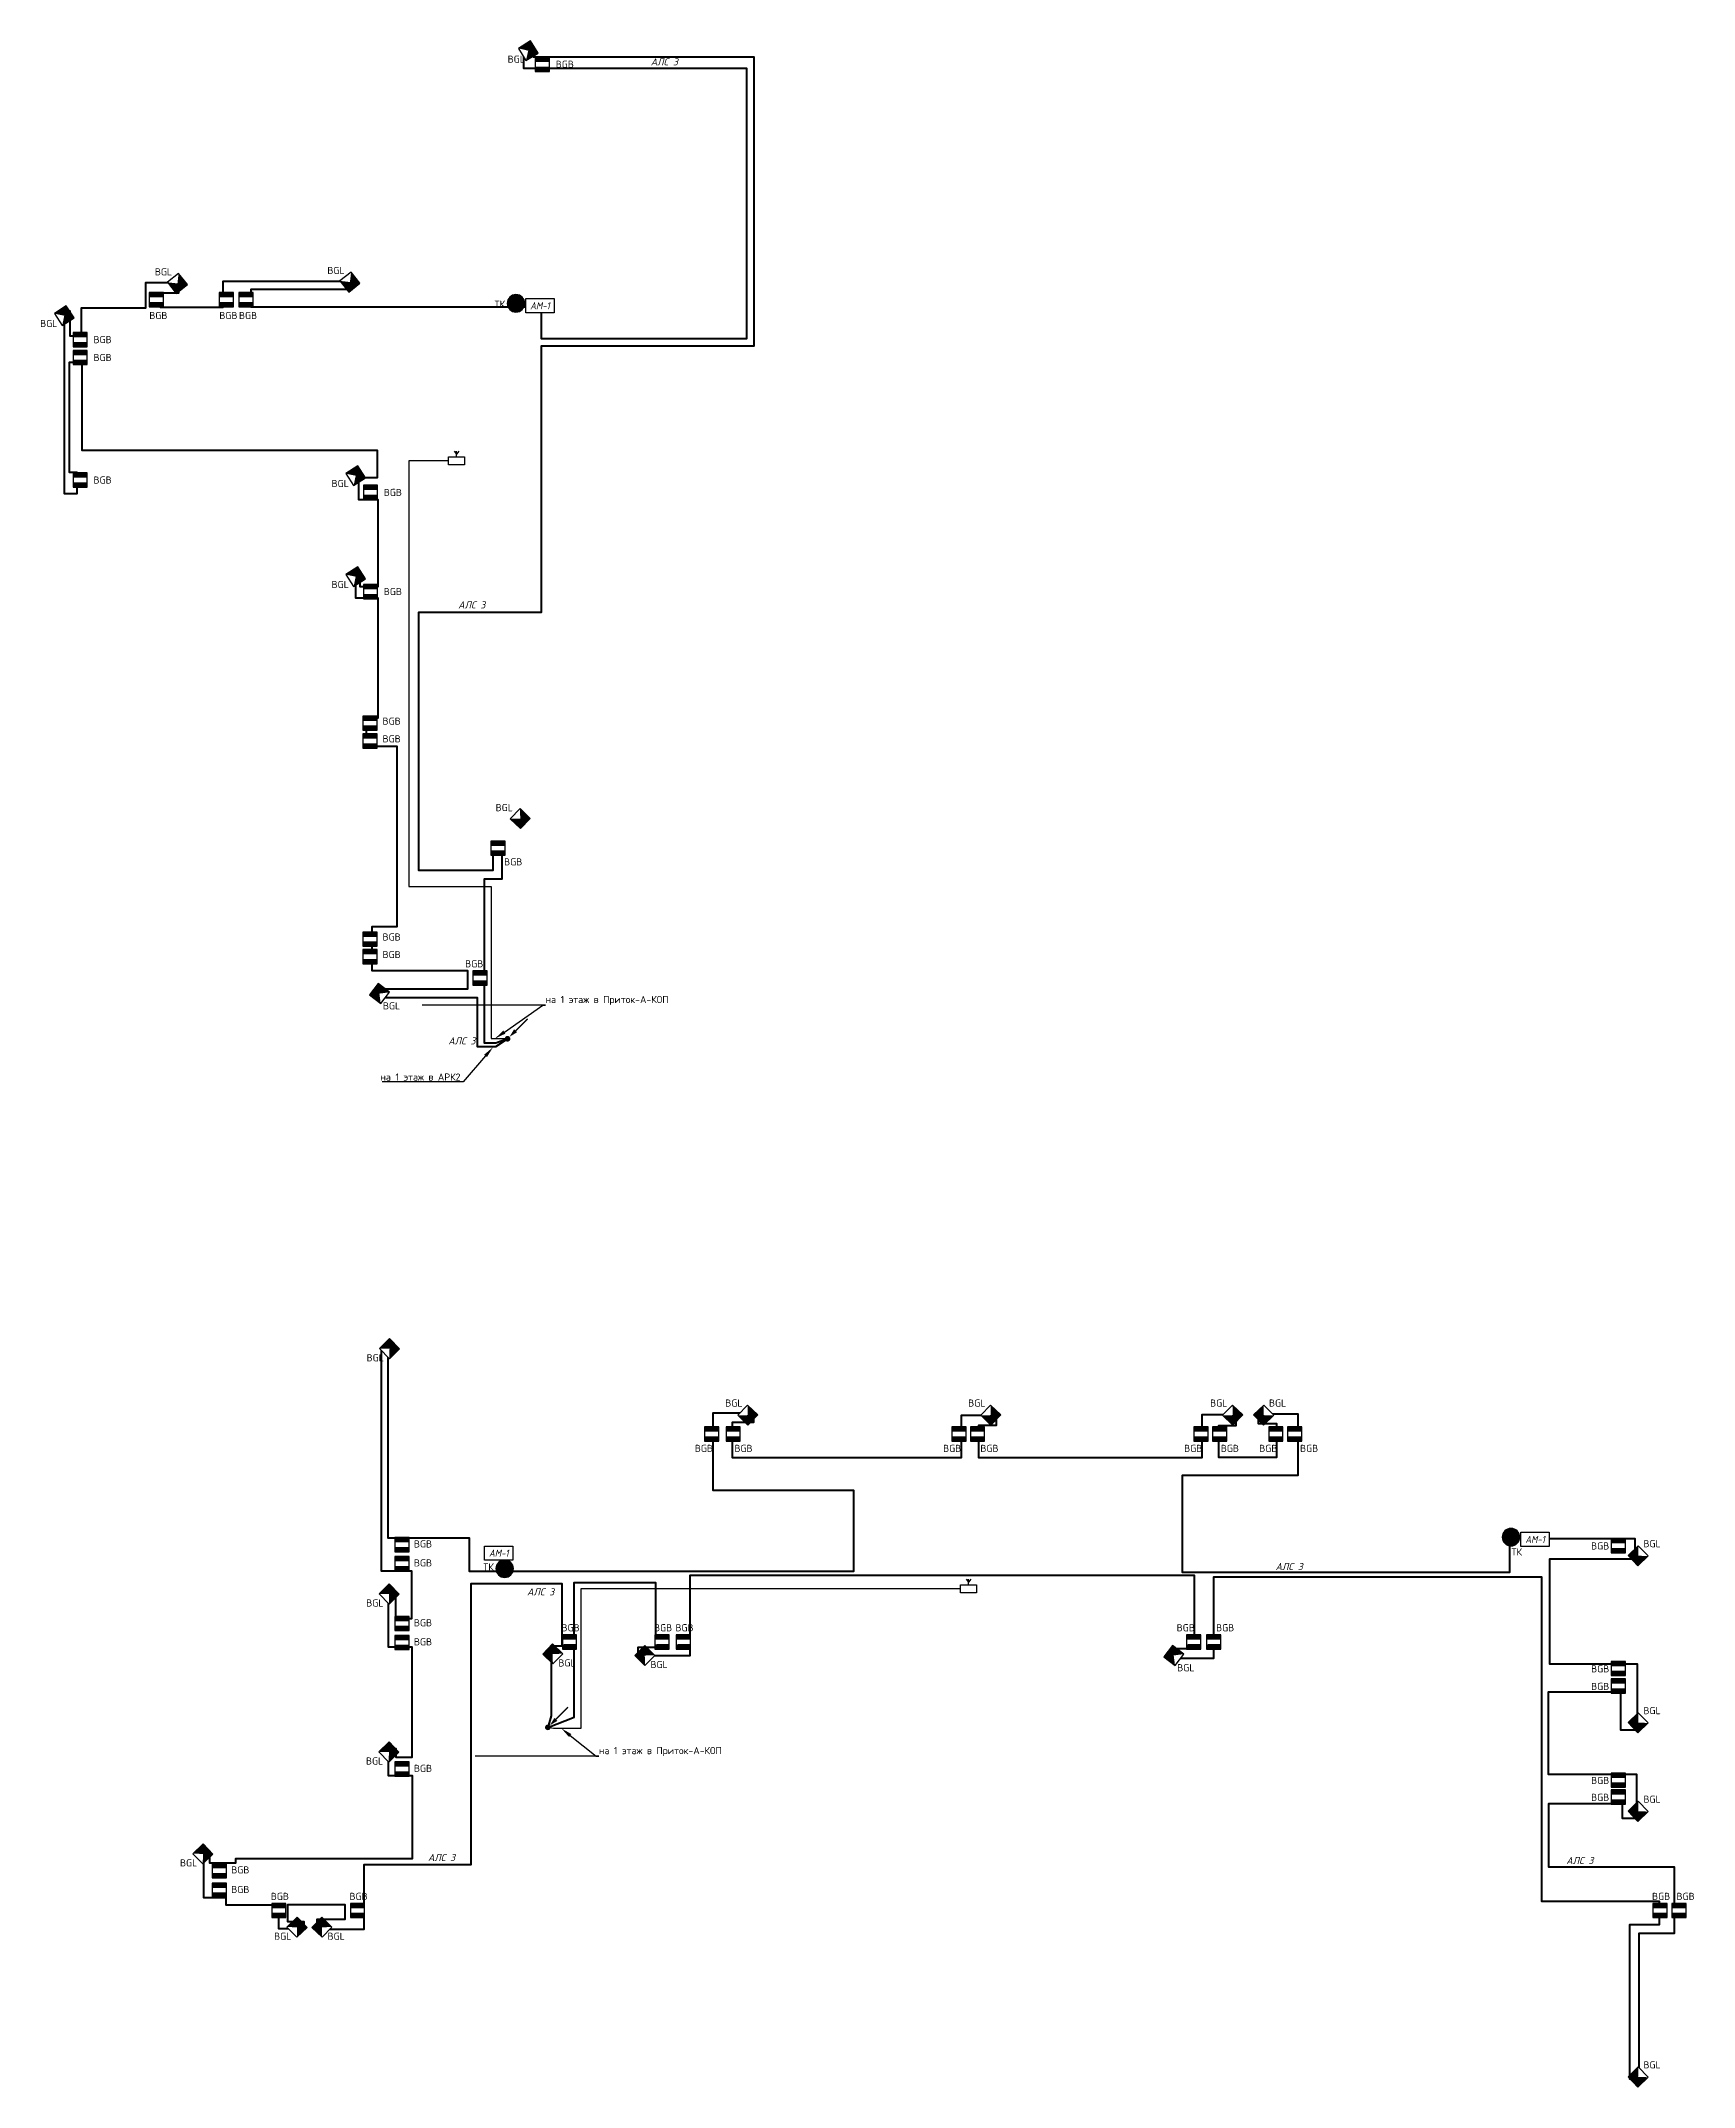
# Model space of a CAD drawing. Header units: millimetres. Extents: x 11019 to 672023, y -45952 to 891139.
# Drawn here: x 320959 to 379086, y 368090 to 440058 of the extents above; entities that cross this region are included whole.
import ezdxf
from ezdxf import colors
from ezdxf.entities.mleader import LeaderData, LeaderLine
from ezdxf.enums import TextEntityAlignment as Align
from ezdxf.math import Vec2, Vec3

# ---------------------------------------------------------------- set-up
doc = ezdxf.new("R2010")
doc.units = ezdxf.units.MM
for name, color, linetype in [('!!ВОК', 30, 'Continuous'), ('003_ОС', 170, 'Continuous'), ('ODG - ПС', 1, 'Continuous'), ('ODG - Текст', 7, 'Continuous'), ('RC-Позиционные_обозначения', 7, 'Continuous')]:
    doc.layers.add(name, color=color, linetype=linetype)
doc.layers.add('ODG - СОТС', color=7, linetype='Continuous', true_color=0xff5800)
for name, color, linetype, lineweight in [('RC-Извещатели_охранные', 5, 'Continuous', 30), ('RC-Прочее_оборудование', 1, 'Continuous', 30), ('АП_АСУ_ОсновнаяТолстая', 7, 'Continuous', 30), ('Кабельные стояки', 7, 'Continuous', 25), ('текст', 7, 'Continuous', 13)]:
    doc.layers.add(name, color=color, linetype=linetype, lineweight=lineweight)
doc.styles.add('DEN', font='isocpeur.ttf', dxfattribs={"height": 300})
doc.styles.add('ISOCPEUR', font='isocpeui.ttf', dxfattribs={"height": 250})
doc.styles.add('KOSTY_STYLE', font='isocpeur.ttf')
doc.styles.add('OlympDesign', font='isocpeur.ttf', dxfattribs={"width": 0.8, "oblique": 10, "height": 250})
doc.styles.add('RubezhCAD', font='isocpeur.ttf', dxfattribs={"width": 0.8})
doc.styles.get("Standard").update_dxf_attribs({"font": 'arial.ttf'})
doc.linetypes.add('ограждение1', pattern='A,0.25,-0.1,[133,ltypeshp.shx,S=0.1,R=0,X=-0.1,Y=0],-0.1,1', length=1.45)

msp = doc.modelspace()

# ---------------------------------------------------------------- texts
at = {"color": 7, "lineweight": 30, "ltscale": 100, "char_height": 250, "width": 1074.44, "attachment_point": 1, "style": 'ISOCPEUR'}
for insert in [(342400, 439447), (335629, 420346), (335282, 405013), (364370, 386522), (338051, 385634), (334567, 376290), (374592, 376185)]:
    msp.add_mtext('{\\C256;АЛС 3}', dxfattribs=dict(at, insert=insert))
at = {"layer": 'текст', "color": 7, "char_height": 250, "width": 511.65, "attachment_point": 5, "style": 'DEN'}
for insert in [(337093, 430798), (336695, 386384), (372851, 386911)]:
    msp.add_mtext('ТК', dxfattribs=dict(at, insert=insert))

# ---------------------------------------------------------------- blocks, each defined once
blk = doc.blocks.new('RC-UGO-IOM-02')
at = {"layer": 'RC-Извещатели_охранные'}
blk.add_point((0, 0), dxfattribs=at)
blk.add_wipeout([(2.5, -2.5), (2.5, 2.5), (-2.5, 2.5), (-2.5, -2.5)]).dxf.layer = 'RC-Извещатели_охранные'
blk.add_wipeout([(-2.5, -2.5), (-2.5, 2.5), (2.5, 2.5), (2.5, -2.5)]).dxf.layer = 'RC-Извещатели_охранные'
h = blk.add_hatch(color=256, dxfattribs=at)
h.dxf.hatch_style = 1
h.paths.add_polyline_path([(2.5, 0.8), (2.5, 2.51), (-2.5, 2.5), (-2.5, 0.8)])
h = blk.add_hatch(color=256, dxfattribs=at)
h.dxf.hatch_style = 1
h.paths.add_polyline_path([(2.5, -2.5), (2.5, -0.79), (-2.5, -0.8), (-2.5, -2.5)])
blk.add_lwpolyline([(-2.5, -2.5), (2.5, -2.5), (2.5, 2.5), (-2.5, 2.5)], close=True, dxfattribs=at)
blk.add_attdef('PSTN', text='', height=2.5, dxfattribs=at).set_placement((0.98, 2.6), align=Align.BOTTOM_LEFT)
blk = doc.blocks.new('RC-UGO-IOPO-02')
blk.add_wipeout([(2.5, -2.5), (2.5, 2.5), (-2.5, 2.5), (-2.5, -2.5)])
blk.add_wipeout([(-2.5, -2.5), (-2.5, 2.5), (2.5, 2.5), (2.5, -2.5)])
h = blk.add_hatch(color=256)
h.dxf.hatch_style = 1
h.paths.add_polyline_path([(2.5, -2.5), (0, 0), (2.5, 2.5), (-2.5, 2.5), (-2.5, -2.5)])
blk.add_lwpolyline([(-2.5, -2.5), (2.5, -2.5), (2.5, 2.5), (-2.5, 2.5)], close=True)
blk.add_attdef('PSTN', text='', height=2.5).set_placement((0.98, 2.6), align=Align.BOTTOM_LEFT)
blk = doc.blocks.new('A$C965ac34c')
at = {"layer": '003_ОС', "color": 3, "lineweight": 30, "ltscale": 100}
blk.add_lwpolyline([(0, 284), (560, 284), (560, 0), (0, 0)], close=True, dxfattribs=at)
for points in [[(197, 489), (280, 376)], [(280, 284), (280, 489)], [(363, 489), (280, 376)]]:
    blk.add_lwpolyline(points, dxfattribs=at)
blk = doc.blocks.new('*U350')
blk.add_hatch(color=256).paths.add_polyline_path([(-0.71, -0.71, 1), (0.71, 0.71, 1)])
at = {"const_width": 0.5}
blk.add_lwpolyline([(2.83, 2.83), (7.07, 7.07)], dxfattribs=at)
blk.add_lwpolyline([(0.71, 0.71, 0, 1.5, 0), (2.83, 2.83, 2, 2, 0)], format="xyseb")
blk = doc.blocks.new('RC-UGO-AM-01')
blk.add_wipeout([(-4.99, 2.5), (4.99, 2.5), (4.99, -2.5), (-4.99, -2.49)])
blk.add_point((0, 0))
blk.add_wipeout([(4.99, 2.5), (4.99, -2.5), (-4.99, -2.5), (-4.99, 2.5)])
blk.add_wipeout([(-4.99, -2.5), (-4.99, 2.5), (4.99, 2.5), (4.99, -2.5)])
blk.add_lwpolyline([(-4.99, 2.5), (4.99, 2.5), (4.99, -2.5), (-4.99, -2.5), (-4.99, 2.5)], close=True)
blk.add_lwpolyline([(-4.99, 2.5), (-4.99, 2.5)])
blk.add_lwpolyline([(-4.99, 2.5), (-4.99, 2.5)])
at = {"ltscale": 100, "style": 'ISOCPEUR', "width": 0.9}
blk.add_text('АМ-1', height=2.5, dxfattribs=at).set_placement((0, 0), align=Align.MIDDLE)
blk.add_attdef('PSTN', text='', height=2.5).set_placement((2.32, 2.4), align=Align.BOTTOM_LEFT)
blk = doc.blocks.new('*U36')
at = {"layer": 'ODG - ПС'}
h = blk.add_hatch(color=20, dxfattribs=at)
h.dxf.hatch_style = 1
h.set_gradient(color1=(255, 88, 0), color2=(255, 96, 10), one_color=1, tint=0.52, name='CYLINDER')
h.paths.add_polyline_path([(75, 0, 1), (-75, 0, 1)])
at = {"layer": 'ODG - СОТС', "lineweight": 30}
h = blk.add_hatch(color=7, dxfattribs=at)
h.dxf.hatch_style = 1
h.set_gradient(color1=(255, 255, 255), one_color=1, tint=1, name='INVCYLINDER')
h.paths.add_polyline_path([(-150, 0, 1), (150, 0, 1)])
h.paths.add_polyline_path([(75, 0, -1), (-75, 0, -1)], flags=16)
for radius in [150, 75]:
    blk.add_circle((0, 0), radius, dxfattribs=at)
at = {"layer": 'ODG - Текст', "style": 'OlympDesign', "oblique": 15, "width": 0.8}
blk.add_attdef('НОМЕР', text='', height=250, dxfattribs=at).set_placement((0, 325), align=Align.MIDDLE_CENTER)

# ---------------------------------------------------------------- linework, layer by layer
at = {"layer": '!!ВОК', "color": 6, "linetype": 'ограждение1', "lineweight": 50, "ltscale": 500}
msp.add_lwpolyline([(337365, 404960), (336949, 404801), (336550, 404801), (336550, 410587), (337177, 410587), (337177, 411619), (336850, 411619), (336850, 410874), (334246, 410874), (334246, 419965), (338563, 419965), (338563, 429329), (346042, 429329), (346042, 439481), (338278, 439481), (338278, 439707), (337930, 439707), (337930, 439098), (345773, 439098), (345773, 429578), (338563, 429578), (338563, 430691), (328346, 430691), (328346, 431323), (331892, 431323), (331892, 431593), (327360, 431593), (327360, 430683), (325166, 430683), (325166, 431201), (325805, 431201), (325805, 431549), (324640, 431549), (324640, 430656), (322370, 430656), (322370, 429678), (321987, 429678), (321987, 430550), (321774, 430550), (321774, 428685), (321774, 424139), (322228, 424139), (322228, 424876), (321968, 424876), (321968, 428759), (322396, 428759), (322396, 425668), (332783, 425668), (332783, 424695), (332119, 424695), (332119, 423931), (332800, 423931), (332800, 420857), (332179, 420857), (332179, 421370), (332014, 421370), (332014, 420465), (332809, 420465), (332809, 416235), (332392, 416235), (332392, 415254), (333477, 415254), (333477, 408893), (332590, 408893), (332590, 407359), (335960, 407359), (335960, 406708), (332753, 406708), (332753, 406417), (336296, 406417), (336296, 404685), (336953, 404685)], close=True, dxfattribs=at)
msp.add_lwpolyline([(338783, 380742), (339711, 381103), (339711, 385835), (342573, 385835), (342573, 383553), (341943, 383553), (341943, 383264), (343792, 383264), (343792, 386094), (361509, 386094), (361509, 383509), (360676, 383509), (360676, 383171), (362205, 383171), (362205, 386040), (373723, 386040), (373723, 374633), (377861, 374633), (377861, 373798), (376812, 373798), (376812, 368377), (377155, 368377), (377155, 373499), (378400, 373499), (378400, 375823), (373977, 375823), (373977, 378067), (376558, 378067), (376558, 377549), (377075, 377549), (377075, 379081), (373963, 379081), (373963, 381994), (376502, 381994), (376502, 380651), (377091, 380651), (377091, 382968), (374012, 382968), (374012, 386669), (377012, 386669), (377012, 387371), (372592, 387371), (372592, 386186), (361098, 386186), (361098, 389608), (365165, 389608), (365165, 391758), (363755, 391758), (363755, 391426), (364409, 391426), (364409, 390228), (362373, 390228), (362373, 391363), (362981, 391363), (362981, 391733), (361774, 391733), (361774, 390222), (353932, 390222), (353932, 391367), (354561, 391367), (354561, 391707), (353318, 391707), (353318, 390226), (345270, 390226), (345270, 391474), (346021, 391474), (346021, 391788), (344586, 391788), (344586, 389080), (349532, 389080), (349532, 386221), (336025, 386221), (336025, 387395), (333165, 387395), (333165, 394030), (332919, 394030), (332919, 386251), (333991, 386251), (333991, 384555), (333433, 384555), (333433, 385537), (333170, 385537), (333170, 383572), (333998, 383572), (333998, 379682), (333445, 379682), (333445, 379991), (333167, 379991), (333167, 379043), (334006, 379043), (334006, 376115), (327794, 376115), (327794, 375964), (326897, 375964), (326897, 376393), (326670, 376393), (326670, 374756), (327456, 374756), (327456, 374496), (329309, 374496), (329309, 373672), (330217, 373672), (330217, 373900), (329636, 373900), (329636, 374514), (331648, 374514), (331648, 373985), (330655, 373985), (330655, 373646), (332321, 373646), (332321, 375924), (336081, 375924), (336081, 385801), (339273, 385801), (339273, 383602), (338898, 383602), (338898, 381152), (338783, 380742)], dxfattribs=at)
at = {"color": 4, "ltscale": 100}
for points in [[(335287, 425286), (333896, 425286), (333896, 410315), (336786, 410315), (336786, 404969), (337393, 404969)], [(353294, 385609), (339941, 385609), (339941, 380705), (338986, 380705), (338783, 380742)]]:
    msp.add_lwpolyline(points, dxfattribs=at)

# ---------------------------------------------------------------- block references
at = {"color": 5, "lineweight": 30, "xscale": -2.054613688905472, "yscale": 2.054613688905472, "zscale": 2.054613688905472, "rotation": 180}
for p in [(337661, 430826), (372651, 387433), (337264, 386324)]:
    msp.add_blockref('*U36', p, dxfattribs=at)
for p in [(335287, 425144), (353294, 385470)]:
    msp.add_blockref('A$C965ac34c', p)
at = {"layer": 'Кабельные стояки', "color": 5, "xscale": 100, "yscale": 100, "zscale": 100}
for p in [(337365, 404960), (338783, 380742)]:
    msp.add_blockref('*U350', p, dxfattribs=at)

msp.set_redraw_order([(e.dxf.handle, doc.entitydb.next_handle()) for e in msp.query("TEXT MTEXT ATTDEF DIMENSION ARC_DIMENSION")])  # texts and dimensions are drawn at this point

# ---------------------------------------------------------------- leaders
at = {"layer": 'АП_АСУ_ОсновнаяТолстая'}
ml = msp.add_multileader_mtext('Standard', dxfattribs=at)
ml.set_content('на 1 этаж в Приток-А-КОП', color=256, style='KOSTY_STYLE')
ml.set_leader_properties()
ml.build(insert=Vec2(0, 0))
ml.multileader.update_dxf_attribs({"text_left_attachment_type": 6, "text_right_attachment_type": 6, "dogleg_length": 100, "arrow_head_size": 400})
ctx = ml.context
ctx.base_point, ctx.char_height, ctx.arrow_head_size, ctx.landing_gap_size, ctx.plane_origin = Vec3(338705, 406142, 0), 250, 400, 0, Vec3(347848, 396057, 0)
ctx.left_attachment, ctx.right_attachment = 6, 6
notes = []
notes.append((ctx, [(1, (1, 1, 0), (338605, 406142, 0), (1, 0), 100, [(0, [(336926, 404969, 0)], 0, [])])]))
ctx.mtext.insert, ctx.mtext.width, ctx.mtext.flow_direction = Vec3(338705, 406467, 0), 4570.65, 5
ml = msp.add_multileader_mtext('Standard', dxfattribs=at)
ml.set_content('на 1 этаж в АРК2', color=256, style='KOSTY_STYLE')
ml.set_leader_properties()
ml.build(insert=Vec2(0, 0))
ml.multileader.update_dxf_attribs({"text_left_attachment_type": 6, "text_right_attachment_type": 6, "dogleg_length": 100, "arrow_head_size": 400})
ctx = ml.context
ctx.base_point, ctx.char_height, ctx.arrow_head_size, ctx.landing_gap_size, ctx.plane_origin = Vec3(332859, 403441, 0), 250, 400, 0, Vec3(342413, 393184, 0)
ctx.left_attachment, ctx.right_attachment, ctx.text_align_type = 6, 6, 2
notes.append((ctx, [(0, (1, 1, 0), (335809, 403441, 0), (-1, 0), 100, [(0, [(336852, 404663, 0)], 0, [])])]))
ctx.mtext.insert, ctx.mtext.width, ctx.mtext.alignment, ctx.mtext.flow_direction = Vec3(335709, 403741, 0), 4570.65, 3, 5
ml = msp.add_multileader_mtext('Standard', dxfattribs=at)
ml.set_content('на 1 этаж в Приток-А-КОП', color=256, style='KOSTY_STYLE')
ml.set_leader_properties()
ml.build(insert=Vec2(0, 0))
ml.multileader.update_dxf_attribs({"text_left_attachment_type": 6, "text_right_attachment_type": 6, "dogleg_length": 100, "arrow_head_size": 400})
ctx = ml.context
ctx.base_point, ctx.char_height, ctx.arrow_head_size, ctx.landing_gap_size, ctx.plane_origin = Vec3(340578, 379724, 0), 250, 400, 0, Vec3(349722, 372449, 0)
ctx.left_attachment, ctx.right_attachment = 6, 6
notes.append((ctx, [(1, (1, 1, 0), (340478, 379724, 0), (1, 0), 100, [(0, [(339258, 380705, 0)], 0, [])])]))
ctx.mtext.insert, ctx.mtext.width, ctx.mtext.flow_direction = Vec3(340578, 380049, 0), 4570.65, 5
for ctx, leaders in notes:
    for number, flags, end, landing, length, lines in leaders:
        leader = LeaderData()
        leader.index, (leader.has_last_leader_line, leader.has_dogleg_vector, leader.attachment_direction) = number, flags
        leader.last_leader_point, leader.dogleg_vector, leader.dogleg_length = Vec3(end), Vec3(landing), length
        for number, points, colour, breaks in lines:
            line = LeaderLine()
            line.index, line.vertices, line.color, line.breaks = number, Vec3.list(points), colors.encode_raw_color(colour), breaks
            leader.lines.append(line)
        ctx.leaders.append(leader)

# ---------------------------------------------------------------- next in the draw order: block references
at = {"layer": 'RC-Извещатели_охранные', "color": 1, "lineweight": 30, "ltscale": 30}
ref = msp.add_blockref('RC-UGO-IOM-02', (338591, 439236), dxfattribs=dict(at, xscale=100, yscale=100, zscale=100))
ref.add_attrib('PSTN', 'BGB', (339060, 439112), dxfattribs={"layer": 'RC-Позиционные_обозначения', "height": 250, "style": 'RubezhCAD'})
at = {"layer": 'RC-Извещатели_охранные', "lineweight": 30, "ltscale": 30}
ref = msp.add_blockref('RC-UGO-IOPO-02', (331824, 431577), dxfattribs=dict(at, xscale=100.0000000000001, yscale=100.0000000000001, zscale=100.0000000000001, rotation=128.3801559069718))
ref.add_attrib('PSTN', 'BGL', dxfattribs={"layer": 'RC-Позиционные_обозначения', "height": 250, "style": 'RubezhCAD'}).set_placement((331334, 431786), align=Align.BOTTOM_CENTER)
at = {"layer": 'RC-Извещатели_охранные', "color": 1, "lineweight": 30, "ltscale": 30}
ref = msp.add_blockref('RC-UGO-IOM-02', (325016, 430959), dxfattribs=dict(at, xscale=100, yscale=100, zscale=100))
ref.add_attrib('PSTN', 'BGB', (324769, 430276), dxfattribs={"layer": 'RC-Позиционные_обозначения', "height": 250, "style": 'RubezhCAD'})
ref = msp.add_blockref('RC-UGO-IOM-02', (327479, 430959), dxfattribs=dict(at, xscale=100, yscale=100, zscale=100))
ref.add_attrib('PSTN', 'BGB', (327232, 430276), dxfattribs={"layer": 'RC-Позиционные_обозначения', "height": 250, "style": 'RubezhCAD'})
ref = msp.add_blockref('RC-UGO-IOM-02', (322339, 429551), dxfattribs=dict(at, xscale=100, yscale=100, zscale=100))
ref.add_attrib('PSTN', 'BGB', (322808, 429427), dxfattribs={"layer": 'RC-Позиционные_обозначения', "height": 250, "style": 'RubezhCAD'})
ref = msp.add_blockref('RC-UGO-IOM-02', (322339, 424612), dxfattribs=dict(at, xscale=100, yscale=100, zscale=100))
ref.add_attrib('PSTN', 'BGB', (322808, 424488), dxfattribs={"layer": 'RC-Позиционные_обозначения', "height": 250, "style": 'RubezhCAD'})
ref = msp.add_blockref('RC-UGO-IOM-02', (332546, 424177), dxfattribs=dict(at, xscale=100, yscale=100, zscale=100))
ref.add_attrib('PSTN', 'BGB', (333014, 424053), dxfattribs={"layer": 'RC-Позиционные_обозначения', "height": 250, "style": 'RubezhCAD'})
ref = msp.add_blockref('RC-UGO-IOM-02', (332546, 420688), dxfattribs=dict(at, xscale=100, yscale=100, zscale=100))
ref.add_attrib('PSTN', 'BGB', (333014, 420565), dxfattribs={"layer": 'RC-Позиционные_обозначения', "height": 250, "style": 'RubezhCAD'})
ref = msp.add_blockref('RC-UGO-IOM-02', (332527, 415435), dxfattribs=dict(at, xscale=100, yscale=100, zscale=100))
ref.add_attrib('PSTN', 'BGB', (332972, 415385), dxfattribs={"layer": 'RC-Позиционные_обозначения', "height": 250, "style": 'RubezhCAD'})
at = {"layer": 'RC-Извещатели_охранные', "lineweight": 30, "ltscale": 30}
ref = msp.add_blockref('RC-UGO-IOPO-02', (337811, 412707), dxfattribs=dict(at, xscale=-100, yscale=100, zscale=100, rotation=315.9947939755152))
ref.add_attrib('PSTN', 'BGL', dxfattribs={"layer": 'RC-Позиционные_обозначения', "height": 250, "style": 'RubezhCAD'}).set_placement((337250, 412891), align=Align.BOTTOM_CENTER)
at = {"layer": 'RC-Извещатели_охранные', "color": 1, "lineweight": 30, "ltscale": 30}
ref = msp.add_blockref('RC-UGO-IOM-02', (337028, 411665), dxfattribs=dict(at, xscale=100, yscale=100, zscale=100))
ref.add_attrib('PSTN', 'BGB', (337246, 411057), dxfattribs={"layer": 'RC-Позиционные_обозначения', "height": 250, "style": 'RubezhCAD'})
ref = msp.add_blockref('RC-UGO-IOM-02', (332527, 407847), dxfattribs=dict(at, xscale=100, yscale=100, zscale=100))
ref.add_attrib('PSTN', 'BGB', (332972, 407797), dxfattribs={"layer": 'RC-Позиционные_обозначения', "height": 250, "style": 'RubezhCAD'})
ref = msp.add_blockref('RC-UGO-IOM-02', (336400, 407101), dxfattribs=dict(at, xscale=100, yscale=100, zscale=100))
ref.add_attrib('PSTN', 'BGB', (335875, 407474), dxfattribs={"layer": 'RC-Позиционные_обозначения', "height": 250, "style": 'RubezhCAD'})
at = {"layer": 'RC-Извещатели_охранные', "lineweight": 30, "ltscale": 30}
ref = msp.add_blockref('RC-UGO-IOPO-02', (332860, 406549), dxfattribs=dict(at, xscale=100.0000000000001, yscale=100.0000000000001, zscale=100.0000000000001, rotation=322.4839867541859))
ref.add_attrib('PSTN', 'BGL', dxfattribs={"layer": 'RC-Позиционные_обозначения', "height": 250, "style": 'RubezhCAD'}).set_placement((333287, 405917), align=Align.BOTTOM_CENTER)
ref = msp.add_blockref('RC-UGO-IOPO-02', (333215, 394061), dxfattribs=dict(at, xscale=-100, yscale=100, zscale=100, rotation=44.21171226269389))
ref.add_attrib('PSTN', 'BGL', dxfattribs={"layer": 'RC-Позиционные_обозначения', "height": 250, "style": 'RubezhCAD'}).set_placement((332713, 393542), align=Align.BOTTOM_CENTER)
at = {"layer": 'RC-Извещатели_охранные', "color": 1, "lineweight": 30, "ltscale": 30}
ref = msp.add_blockref('RC-UGO-IOM-02', (345298, 391059), dxfattribs=dict(at, xscale=100, yscale=100, zscale=100))
ref.add_attrib('PSTN', 'BGB', (345345, 390430), dxfattribs={"layer": 'RC-Позиционные_обозначения', "height": 250, "style": 'RubezhCAD'})
ref = msp.add_blockref('RC-UGO-IOM-02', (353242, 391059), dxfattribs=dict(at, xscale=100, yscale=100, zscale=100))
ref.add_attrib('PSTN', 'BGB', (352681, 390430), dxfattribs={"layer": 'RC-Позиционные_обозначения', "height": 250, "style": 'RubezhCAD'})
ref = msp.add_blockref('RC-UGO-IOM-02', (361746, 391059), dxfattribs=dict(at, xscale=100, yscale=100, zscale=100))
ref.add_attrib('PSTN', 'BGB', (361157, 390430), dxfattribs={"layer": 'RC-Позиционные_обозначения', "height": 250, "style": 'RubezhCAD'})
ref = msp.add_blockref('RC-UGO-IOM-02', (364378, 391059), dxfattribs=dict(at, xscale=100, yscale=100, zscale=100))
ref.add_attrib('PSTN', 'BGB', (363797, 390430), dxfattribs={"layer": 'RC-Позиционные_обозначения', "height": 250, "style": 'RubezhCAD'})
ref = msp.add_blockref('RC-UGO-IOM-02', (376421, 387133), dxfattribs=dict(at, xscale=100, yscale=100, zscale=100))
ref.add_attrib('PSTN', 'BGB', (375466, 386997), dxfattribs={"layer": 'RC-Позиционные_обозначения', "height": 250, "style": 'RubezhCAD'})
ref = msp.add_blockref('RC-UGO-IOM-02', (333652, 386499), dxfattribs=dict(at, xscale=100, yscale=100, zscale=100))
ref.add_attrib('PSTN', 'BGB', (334074, 386400), dxfattribs={"layer": 'RC-Позиционные_обозначения', "height": 250, "style": 'RubezhCAD'})
ref = msp.add_blockref('RC-UGO-IOM-02', (339544, 383748), dxfattribs=dict(at, xscale=100, yscale=100, zscale=100))
ref.add_attrib('PSTN', 'BGB', (339264, 384121), dxfattribs={"layer": 'RC-Позиционные_обозначения', "height": 250, "style": 'RubezhCAD'})
ref = msp.add_blockref('RC-UGO-IOM-02', (342796, 383748), dxfattribs=dict(at, xscale=100, yscale=100, zscale=100))
ref.add_attrib('PSTN', 'BGB', (342516, 384121), dxfattribs={"layer": 'RC-Позиционные_обозначения', "height": 250, "style": 'RubezhCAD'})
ref = msp.add_blockref('RC-UGO-IOM-02', (361489, 383748), dxfattribs=dict(at, xscale=100, yscale=100, zscale=100))
ref.add_attrib('PSTN', 'BGB', (360893, 384121), dxfattribs={"layer": 'RC-Позиционные_обозначения', "height": 250, "style": 'RubezhCAD'})
ref = msp.add_blockref('RC-UGO-IOM-02', (333652, 383725), dxfattribs=dict(at, xscale=100, yscale=100, zscale=100))
ref.add_attrib('PSTN', 'BGB', (334074, 383626), dxfattribs={"layer": 'RC-Позиционные_обозначения', "height": 250, "style": 'RubezhCAD'})
ref = msp.add_blockref('RC-UGO-IOM-02', (376421, 382811), dxfattribs=dict(at, xscale=100, yscale=100, zscale=100))
ref.add_attrib('PSTN', 'BGB', (375466, 382675), dxfattribs={"layer": 'RC-Позиционные_обозначения', "height": 250, "style": 'RubezhCAD'})
at = {"layer": 'RC-Извещатели_охранные', "lineweight": 30, "ltscale": 30}
ref = msp.add_blockref('RC-UGO-IOPO-02', (377120, 380905), dxfattribs=dict(at, xscale=100.0000000000001, yscale=100.0000000000001, zscale=100.0000000000001, rotation=44.05128327787124))
ref.add_attrib('PSTN', 'BGL', dxfattribs={"layer": 'RC-Позиционные_обозначения', "height": 250, "style": 'RubezhCAD'}).set_placement((377609, 381131), align=Align.BOTTOM_CENTER)
at = {"layer": 'RC-Извещатели_охранные', "color": 1, "lineweight": 30, "ltscale": 30}
ref = msp.add_blockref('RC-UGO-IOM-02', (333652, 379274), dxfattribs=dict(at, xscale=100, yscale=100, zscale=100))
ref.add_attrib('PSTN', 'BGB', (334074, 379175), dxfattribs={"layer": 'RC-Позиционные_обозначения', "height": 250, "style": 'RubezhCAD'})
ref = msp.add_blockref('RC-UGO-IOM-02', (376421, 378886), dxfattribs=dict(at, xscale=100, yscale=100, zscale=100))
ref.add_attrib('PSTN', 'BGB', (375466, 378750), dxfattribs={"layer": 'RC-Позиционные_обозначения', "height": 250, "style": 'RubezhCAD'})
ref = msp.add_blockref('RC-UGO-IOM-02', (327228, 375015), dxfattribs=dict(at, xscale=100, yscale=100, zscale=100))
ref.add_attrib('PSTN', 'BGB', (327651, 374917), dxfattribs={"layer": 'RC-Позиционные_обозначения', "height": 250, "style": 'RubezhCAD'})
ref = msp.add_blockref('RC-UGO-IOM-02', (329322, 374300), dxfattribs=dict(at, xscale=100, yscale=100, zscale=100))
ref.add_attrib('PSTN', 'BGB', (329041, 374673), dxfattribs={"layer": 'RC-Позиционные_обозначения', "height": 250, "style": 'RubezhCAD'})
ref = msp.add_blockref('RC-UGO-IOM-02', (332091, 374300), dxfattribs=dict(at, xscale=100, yscale=100, zscale=100))
ref.add_attrib('PSTN', 'BGB', (331810, 374673), dxfattribs={"layer": 'RC-Позиционные_обозначения', "height": 250, "style": 'RubezhCAD'})
ref = msp.add_blockref('RC-UGO-IOM-02', (377888, 374300), dxfattribs=dict(at, xscale=100, yscale=100, zscale=100))
ref.add_attrib('PSTN', 'BGB', (377608, 374673), dxfattribs={"layer": 'RC-Позиционные_обозначения', "height": 250, "style": 'RubezhCAD'})
at = {"layer": 'RC-Извещатели_охранные', "lineweight": 30, "ltscale": 30}
ref = msp.add_blockref('RC-UGO-IOPO-02', (377120, 368443), dxfattribs=dict(at, xscale=100.0000000000001, yscale=100.0000000000001, zscale=100.0000000000001, rotation=44.05128327787124))
ref.add_attrib('PSTN', 'BGL', dxfattribs={"layer": 'RC-Позиционные_обозначения', "height": 250, "style": 'RubezhCAD'}).set_placement((377609, 368670), align=Align.BOTTOM_CENTER)
at = {"layer": 'RC-Прочее_оборудование', "lineweight": 30, "ltscale": 30, "xscale": 100, "yscale": 100, "zscale": 100}
for p in [(338506, 430745), (373496, 387352), (337058, 386869)]:
    msp.add_blockref('RC-UGO-AM-01', p, dxfattribs=at)

# ---------------------------------------------------------------- next in the draw order: block references
at = {"layer": 'RC-Извещатели_охранные', "lineweight": 30, "ltscale": 30}
ref = msp.add_blockref('RC-UGO-IOPO-02', (338093, 439714), dxfattribs=dict(at, xscale=100.0000000000001, yscale=100.0000000000001, zscale=100.0000000000001, rotation=211.6653352856133))
ref.add_attrib('PSTN', 'BGL', dxfattribs={"layer": 'RC-Позиционные_обозначения', "height": 250, "style": 'RubezhCAD'}).set_placement((337672, 439217), align=Align.BOTTOM_CENTER)
ref = msp.add_blockref('RC-UGO-IOPO-02', (325758, 431527), dxfattribs=dict(at, xscale=100.0000000000001, yscale=100.0000000000001, zscale=100.0000000000001, rotation=128.3801559069718))
ref.add_attrib('PSTN', 'BGL', dxfattribs={"layer": 'RC-Позиционные_обозначения', "height": 250, "style": 'RubezhCAD'}).set_placement((325268, 431736), align=Align.BOTTOM_CENTER)
at = {"layer": 'RC-Извещатели_охранные', "color": 1, "lineweight": 30, "ltscale": 30}
ref = msp.add_blockref('RC-UGO-IOM-02', (328170, 430959), dxfattribs=dict(at, xscale=100, yscale=100, zscale=100))
ref.add_attrib('PSTN', 'BGB', (327922, 430276), dxfattribs={"layer": 'RC-Позиционные_обозначения', "height": 250, "style": 'RubezhCAD'})
at = {"layer": 'RC-Извещатели_охранные', "lineweight": 30, "ltscale": 30}
ref = msp.add_blockref('RC-UGO-IOPO-02', (321778, 430393), dxfattribs=dict(at, xscale=100.0000000000001, yscale=100.0000000000001, zscale=100.0000000000001, rotation=213.182182145699))
ref.add_attrib('PSTN', 'BGL', dxfattribs={"layer": 'RC-Позиционные_обозначения', "height": 250, "style": 'RubezhCAD'}).set_placement((321234, 429919), align=Align.BOTTOM_CENTER)
at = {"layer": 'RC-Извещатели_охранные', "color": 1, "lineweight": 30, "ltscale": 30}
ref = msp.add_blockref('RC-UGO-IOM-02', (322339, 428922), dxfattribs=dict(at, xscale=100, yscale=100, zscale=100))
ref.add_attrib('PSTN', 'BGB', (322808, 428798), dxfattribs={"layer": 'RC-Позиционные_обозначения', "height": 250, "style": 'RubezhCAD'})
at = {"layer": 'RC-Извещатели_охранные', "lineweight": 30, "ltscale": 30}
ref = msp.add_blockref('RC-UGO-IOPO-02', (332025, 424765), dxfattribs=dict(at, xscale=100.0000000000001, yscale=100.0000000000001, zscale=100.0000000000001, rotation=213.182182145699))
ref.add_attrib('PSTN', 'BGL', dxfattribs={"layer": 'RC-Позиционные_обозначения', "height": 250, "style": 'RubezhCAD'}).set_placement((331482, 424292), align=Align.BOTTOM_CENTER)
ref = msp.add_blockref('RC-UGO-IOPO-02', (332025, 421214), dxfattribs=dict(at, xscale=100.0000000000001, yscale=100.0000000000001, zscale=100.0000000000001, rotation=213.182182145699))
ref.add_attrib('PSTN', 'BGL', dxfattribs={"layer": 'RC-Позиционные_обозначения', "height": 250, "style": 'RubezhCAD'}).set_placement((331482, 420740), align=Align.BOTTOM_CENTER)
at = {"layer": 'RC-Извещатели_охранные', "color": 1, "lineweight": 30, "ltscale": 30}
ref = msp.add_blockref('RC-UGO-IOM-02', (332527, 416060), dxfattribs=dict(at, xscale=100, yscale=100, zscale=100))
ref.add_attrib('PSTN', 'BGB', (332972, 416010), dxfattribs={"layer": 'RC-Позиционные_обозначения', "height": 250, "style": 'RubezhCAD'})
ref = msp.add_blockref('RC-UGO-IOM-02', (332527, 408466), dxfattribs=dict(at, xscale=100, yscale=100, zscale=100))
ref.add_attrib('PSTN', 'BGB', (332972, 408416), dxfattribs={"layer": 'RC-Позиционные_обозначения', "height": 250, "style": 'RubezhCAD'})
ref = msp.add_blockref('RC-UGO-IOM-02', (344546, 391059), dxfattribs=dict(at, xscale=100, yscale=100, zscale=100))
ref.add_attrib('PSTN', 'BGB', (343951, 390430), dxfattribs={"layer": 'RC-Позиционные_обозначения', "height": 250, "style": 'RubezhCAD'})
ref = msp.add_blockref('RC-UGO-IOM-02', (353891, 391059), dxfattribs=dict(at, xscale=100, yscale=100, zscale=100))
ref.add_attrib('PSTN', 'BGB', (353991, 390430), dxfattribs={"layer": 'RC-Позиционные_обозначения', "height": 250, "style": 'RubezhCAD'})
ref = msp.add_blockref('RC-UGO-IOM-02', (362402, 391059), dxfattribs=dict(at, xscale=100, yscale=100, zscale=100))
ref.add_attrib('PSTN', 'BGB', (362445, 390430), dxfattribs={"layer": 'RC-Позиционные_обозначения', "height": 250, "style": 'RubezhCAD'})
ref = msp.add_blockref('RC-UGO-IOM-02', (365042, 391059), dxfattribs=dict(at, xscale=100, yscale=100, zscale=100))
ref.add_attrib('PSTN', 'BGB', (365232, 390430), dxfattribs={"layer": 'RC-Позиционные_обозначения', "height": 250, "style": 'RubezhCAD'})
ref = msp.add_blockref('RC-UGO-IOM-02', (333652, 387167), dxfattribs=dict(at, xscale=100, yscale=100, zscale=100))
ref.add_attrib('PSTN', 'BGB', (334074, 387068), dxfattribs={"layer": 'RC-Позиционные_обозначения', "height": 250, "style": 'RubezhCAD'})
at = {"layer": 'RC-Извещатели_охранные', "lineweight": 30, "ltscale": 30}
ref = msp.add_blockref('RC-UGO-IOPO-02', (377120, 386777), dxfattribs=dict(at, xscale=100.0000000000001, yscale=100.0000000000001, zscale=100.0000000000001, rotation=44.05128327787124))
ref.add_attrib('PSTN', 'BGL', dxfattribs={"layer": 'RC-Позиционные_обозначения', "height": 250, "style": 'RubezhCAD'}).set_placement((377609, 387003), align=Align.BOTTOM_CENTER)
at = {"layer": 'RC-Извещатели_охранные', "color": 1, "lineweight": 30, "ltscale": 30}
ref = msp.add_blockref('RC-UGO-IOM-02', (333652, 384395), dxfattribs=dict(at, xscale=100, yscale=100, zscale=100))
ref.add_attrib('PSTN', 'BGB', (334074, 384297), dxfattribs={"layer": 'RC-Позиционные_обозначения', "height": 250, "style": 'RubezhCAD'})
ref = msp.add_blockref('RC-UGO-IOM-02', (343550, 383748), dxfattribs=dict(at, xscale=100, yscale=100, zscale=100))
ref.add_attrib('PSTN', 'BGB', (343269, 384121), dxfattribs={"layer": 'RC-Позиционные_обозначения', "height": 250, "style": 'RubezhCAD'})
ref = msp.add_blockref('RC-UGO-IOM-02', (362192, 383748), dxfattribs=dict(at, xscale=100, yscale=100, zscale=100))
ref.add_attrib('PSTN', 'BGB', (362279, 384121), dxfattribs={"layer": 'RC-Позиционные_обозначения', "height": 250, "style": 'RubezhCAD'})
at = {"layer": 'RC-Извещатели_охранные', "lineweight": 30, "ltscale": 30}
ref = msp.add_blockref('RC-UGO-IOPO-02', (338954, 383325), dxfattribs=dict(at, xscale=100, yscale=100, zscale=100, rotation=315.7882877373061))
ref.add_attrib('PSTN', 'BGL', dxfattribs={"layer": 'RC-Позиционные_обозначения', "height": 250, "style": 'RubezhCAD'}).set_placement((339457, 382807), align=Align.BOTTOM_CENTER)
ref = msp.add_blockref('RC-UGO-IOPO-02', (360789, 383271), dxfattribs=dict(at, xscale=100.0000000000001, yscale=100.0000000000001, zscale=100.0000000000001, rotation=322.4839867541859))
ref.add_attrib('PSTN', 'BGL', dxfattribs={"layer": 'RC-Позиционные_обозначения', "height": 250, "style": 'RubezhCAD'}).set_placement((361216, 382640), align=Align.BOTTOM_CENTER)
at = {"layer": 'RC-Извещатели_охранные', "color": 1, "lineweight": 30, "ltscale": 30}
ref = msp.add_blockref('RC-UGO-IOM-02', (376421, 382194), dxfattribs=dict(at, xscale=100, yscale=100, zscale=100))
ref.add_attrib('PSTN', 'BGB', (375466, 382058), dxfattribs={"layer": 'RC-Позиционные_обозначения', "height": 250, "style": 'RubezhCAD'})
at = {"layer": 'RC-Извещатели_охранные', "lineweight": 30, "ltscale": 30}
ref = msp.add_blockref('RC-UGO-IOPO-02', (333193, 379877), dxfattribs=dict(at, xscale=-100, yscale=100, zscale=100, rotation=44.21171226269389))
ref.add_attrib('PSTN', 'BGL', dxfattribs={"layer": 'RC-Позиционные_обозначения', "height": 250, "style": 'RubezhCAD'}).set_placement((332690, 379359), align=Align.BOTTOM_CENTER)
at = {"layer": 'RC-Извещатели_охранные', "color": 1, "lineweight": 30, "ltscale": 30}
ref = msp.add_blockref('RC-UGO-IOM-02', (376421, 378292), dxfattribs=dict(at, xscale=100, yscale=100, zscale=100))
ref.add_attrib('PSTN', 'BGB', (375466, 378156), dxfattribs={"layer": 'RC-Позиционные_обозначения', "height": 250, "style": 'RubezhCAD'})
ref = msp.add_blockref('RC-UGO-IOM-02', (327228, 375702), dxfattribs=dict(at, xscale=100, yscale=100, zscale=100))
ref.add_attrib('PSTN', 'BGB', (327651, 375603), dxfattribs={"layer": 'RC-Позиционные_обозначения', "height": 250, "style": 'RubezhCAD'})
ref = msp.add_blockref('RC-UGO-IOM-02', (378556, 374300), dxfattribs=dict(at, xscale=100, yscale=100, zscale=100))
ref.add_attrib('PSTN', 'BGB', (378470, 374673), dxfattribs={"layer": 'RC-Позиционные_обозначения', "height": 250, "style": 'RubezhCAD'})
at = {"layer": 'RC-Извещатели_охранные', "lineweight": 30, "ltscale": 30}
ref = msp.add_blockref('RC-UGO-IOPO-02', (329964, 373712), dxfattribs=dict(at, xscale=-100, yscale=100, zscale=100, rotation=44.21171226269389))
ref.add_attrib('PSTN', 'BGL', dxfattribs={"layer": 'RC-Позиционные_обозначения', "height": 250, "style": 'RubezhCAD'}).set_placement((329461, 373194), align=Align.BOTTOM_CENTER)

# ---------------------------------------------------------------- next in the draw order: block references
ref = msp.add_blockref('RC-UGO-IOPO-02', (345813, 391723), dxfattribs=dict(at, xscale=-100, yscale=100, zscale=100, rotation=315.9487167221288))
ref.add_attrib('PSTN', 'BGL', dxfattribs={"layer": 'RC-Позиционные_обозначения', "height": 250, "style": 'RubezhCAD'}).set_placement((345324, 391949), align=Align.BOTTOM_CENTER)
ref = msp.add_blockref('RC-UGO-IOPO-02', (354355, 391723), dxfattribs=dict(at, xscale=-100, yscale=100, zscale=100, rotation=315.9487167221288))
ref.add_attrib('PSTN', 'BGL', dxfattribs={"layer": 'RC-Позиционные_обозначения', "height": 250, "style": 'RubezhCAD'}).set_placement((353866, 391949), align=Align.BOTTOM_CENTER)
ref = msp.add_blockref('RC-UGO-IOPO-02', (362861, 391723), dxfattribs=dict(at, xscale=-100, yscale=100, zscale=100, rotation=315.9487167221288))
ref.add_attrib('PSTN', 'BGL', dxfattribs={"layer": 'RC-Позиционные_обозначения', "height": 250, "style": 'RubezhCAD'}).set_placement((362372, 391949), align=Align.BOTTOM_CENTER)
ref = msp.add_blockref('RC-UGO-IOPO-02', (363951, 391723), dxfattribs=dict(at, xscale=100, yscale=100, zscale=100, rotation=44.05128327787125))
ref.add_attrib('PSTN', 'BGL', dxfattribs={"layer": 'RC-Позиционные_обозначения', "height": 250, "style": 'RubezhCAD'}).set_placement((364441, 391949), align=Align.BOTTOM_CENTER)
ref = msp.add_blockref('RC-UGO-IOPO-02', (333203, 385434), dxfattribs=dict(at, xscale=-100, yscale=100, zscale=100, rotation=44.21171226269389))
ref.add_attrib('PSTN', 'BGL', dxfattribs={"layer": 'RC-Позиционные_обозначения', "height": 250, "style": 'RubezhCAD'}).set_placement((332700, 384916), align=Align.BOTTOM_CENTER)
ref = msp.add_blockref('RC-UGO-IOPO-02', (342192, 383269), dxfattribs=dict(at, xscale=100, yscale=100, zscale=100, rotation=315.7882877373061))
ref.add_attrib('PSTN', 'BGL', dxfattribs={"layer": 'RC-Позиционные_обозначения', "height": 250, "style": 'RubezhCAD'}).set_placement((342694, 382751), align=Align.BOTTOM_CENTER)
ref = msp.add_blockref('RC-UGO-IOPO-02', (377120, 377787), dxfattribs=dict(at, xscale=100.0000000000001, yscale=100.0000000000001, zscale=100.0000000000001, rotation=44.05128327787124))
ref.add_attrib('PSTN', 'BGL', dxfattribs={"layer": 'RC-Позиционные_обозначения', "height": 250, "style": 'RubezhCAD'}).set_placement((377609, 378013), align=Align.BOTTOM_CENTER)
ref = msp.add_blockref('RC-UGO-IOPO-02', (326654, 376292), dxfattribs=dict(at, xscale=-100, yscale=100, zscale=100, rotation=44.21171226269389))
ref.add_attrib('PSTN', 'BGL', dxfattribs={"layer": 'RC-Позиционные_обозначения', "height": 250, "style": 'RubezhCAD'}).set_placement((326151, 375774), align=Align.BOTTOM_CENTER)
ref = msp.add_blockref('RC-UGO-IOPO-02', (330837, 373712), dxfattribs=dict(at, xscale=100, yscale=100, zscale=100, rotation=315.7882877373061))
ref.add_attrib('PSTN', 'BGL', dxfattribs={"layer": 'RC-Позиционные_обозначения', "height": 250, "style": 'RubezhCAD'}).set_placement((331340, 373194), align=Align.BOTTOM_CENTER)

doc.saveas('drawing.dxf')
